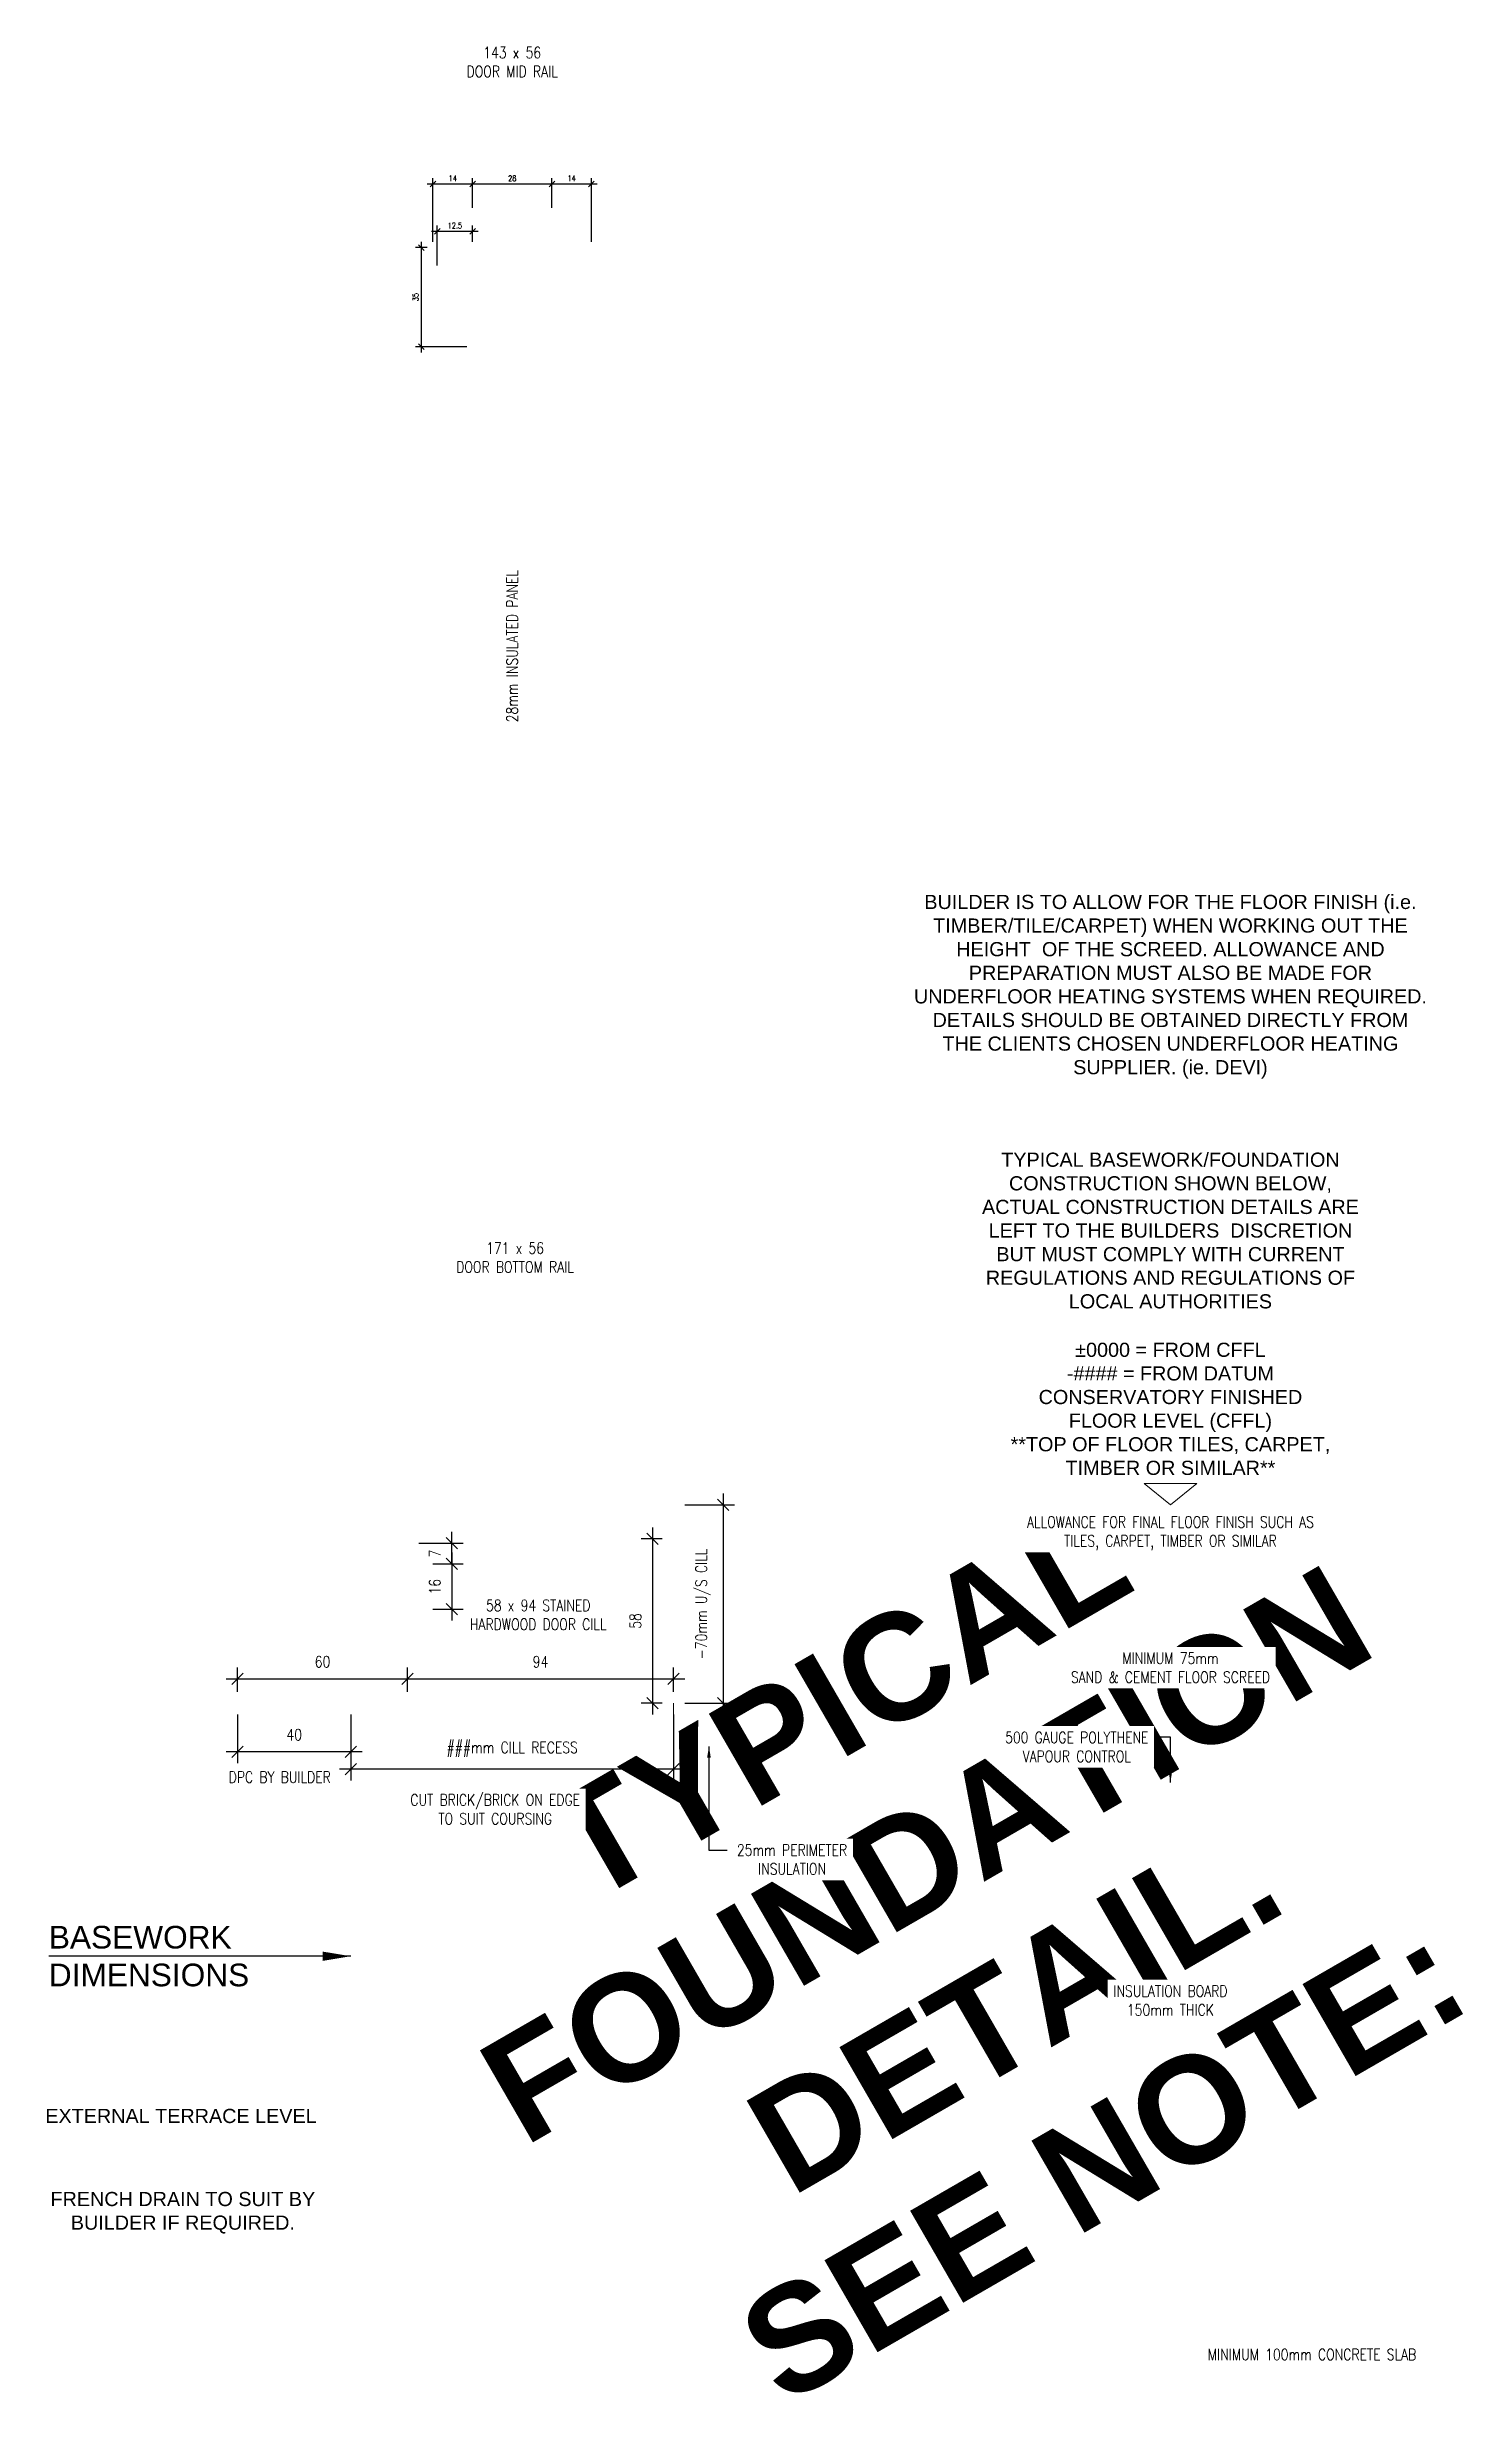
# Model space of a CAD drawing. Header units: millimetres. Extents: x -38686 to 870903, y -23218 to 232707.
# Drawn here: x 727316 to 727816, y 228993 to 229821 of the extents above; entities that cross this region are included whole.
import ezdxf

# ---------------------------------------------------------------- set-up
doc = ezdxf.new("R2010")
doc.units = ezdxf.units.MM
doc.header["$LTSCALE"] = 10
doc.header["$PDMODE"] = 35
doc.header["$PDSIZE"] = 50
doc.layers.add('44 - Detail Text', color=7, linetype='Continuous')
doc.styles.add('1-1', font='romans.shx', dxfattribs={"width": 0.8, "height": 2})
doc.styles.add('1-2', font='romans.shx', dxfattribs={"width": 0.8, "height": 4})
doc.styles.add('1-5', font='romans.shx', dxfattribs={"width": 0.8, "height": 10})
doc.styles.add('CGBOLD', font='arialbd.ttf')
doc.styles.add('Title1', font='ARIALN.TTF', dxfattribs={"height": 3})
doc.dimstyles.new('1-1', dxfattribs={"dimtxt": 2, "dimasz": 2, "dimexe": 2, "dimexo": 2, "dimgap": 1, "dimtad": 1, "dimdec": 0, "dimrnd": 0.5, "dimzin": 0, "dimdsep": 46, "dimtxsty": '1-1', "dimblk": 'OBLIQUE', "dimcen": 2, "dimdle": 2, "dimclrd": 251, "dimclre": 251, "dimclrt": 251, "dimadec": 0, "dimazin": 0, "dimtfac": 1, "dimtdec": 0, "dimtmove": 1, "dimatfit": 3, "dimfxl": 1, "dimtolj": 1, "dimtzin": 0, "dimlwd": 25, "dimarcsym": 0})
doc.dimstyles.new('1-2', dxfattribs={"dimtxt": 4, "dimasz": 4, "dimexe": 4, "dimexo": 4, "dimgap": 4, "dimtad": 1, "dimdec": 0, "dimzin": 0, "dimdsep": 46, "dimtxsty": '1-2', "dimblk": 'OBLIQUE', "dimcen": 4, "dimdle": 4, "dimclrd": 251, "dimclre": 251, "dimclrt": 251, "dimadec": 0, "dimazin": 0, "dimtfac": 1, "dimtdec": 0, "dimtix": 1, "dimtmove": 1, "dimatfit": 3, "dimfxl": 1, "dimtolj": 1, "dimtzin": 0, "dimlwd": 25, "dimarcsym": 0})
doc.dimstyles.new('1-5', dxfattribs={"dimtxt": 10, "dimasz": 10, "dimexe": 10, "dimexo": 10, "dimgap": 10, "dimtad": 1, "dimdec": 0, "dimzin": 0, "dimdsep": 46, "dimtxsty": '1-5', "dimblk": 'OBLIQUE', "dimcen": 10, "dimdle": 10, "dimclrd": 251, "dimclre": 251, "dimclrt": 251, "dimadec": 0, "dimazin": 0, "dimtfac": 1, "dimtdec": 0, "dimtix": 1, "dimtmove": 1, "dimatfit": 3, "dimfxl": 1, "dimtolj": 1, "dimtzin": 0, "dimlwd": 25, "dimarcsym": 0})

msp = doc.modelspace()

# ---------------------------------------------------------------- texts
at = {"layer": '44 - Detail Text', "color": 8, "lineweight": 9}
for s, insert, char_height, attachment_point, style in [('143 x 56\\PDOOR MID RAIL', (727480.436, 229815.842), 4, 5, '1-2'), ('171 x 56\\PDOOR BOTTOM RAIL', (727481.444, 229393.733), 4, 5, '1-2'), ('58 x 94 STAINED\\PHARDWOOD DOOR CILL', (727489.649, 229267.577), 4, 5, '1-2'), ('DPC BY BUILDER', (727398.32, 229210.306), 4, 5, '1-2'), ('{\\fArial|b0|i0|c0|p34;\\W1;BASEWORK\\PDIMENSIONS}', (727316.757, 229147.05), 8, 4, '1-5')]:
    msp.add_mtext(s, dxfattribs=dict(at, insert=insert, char_height=char_height, attachment_point=attachment_point, style=style))
at = {"layer": '44 - Detail Text', "color": 8, "lineweight": 9, "insert": (727480.436, 229609.6), "char_height": 4, "attachment_point": 5, "rotation": 90, "style": '1-2', "bg_fill": 3, "box_fill_scale": 1.5, "bg_fill_color": 256, "bg_fill_transparency": 0}
msp.add_mtext('28mm INSULATED PANEL', dxfattribs=at)
at = {"layer": '44 - Detail Text', "color": 8, "lineweight": 9, "char_height": 5}
for s, insert, width, attachment_point, style in [('{\\fArial|b0|i0|c0|p34;BUILDER IS TO ALLOW FOR THE FLOOR FINISH (i.e. TIMBER/TILE/CARPET) WHEN WORKING OUT THE HEIGHT  OF THE SCREED. ALLOWANCE AND PREPARATION MUST ALSO BE MADE FOR UNDERFLOOR HEATING SYSTEMS WHEN REQUIRED. DETAILS SHOULD BE OBTAINED DIRECTLY FROM THE CLIENTS CHOSEN UNDERFLOOR HEATING SUPPLIER. (ie. DEVI)}', (727712.948, 229489.368), 181.24085, 5, 'Title1'), ('{\\fArial|b0|i0|c0|p34;TYPICAL BASEWORK/FOUNDATION CONSTRUCTION SHOWN BELOW, ACTUAL CONSTRUCTION DETAILS ARE LEFT TO THE BUILDERS  DISCRETION BUT MUST COMPLY WITH CURRENT REGULATIONS AND REGULATIONS OF LOCAL AUTHORITIES}', (727712.948, 229403.246), 140.7281, 5, 'Title1'), ('{\\fArial|b0|i0|c0|p34;\\W1;±0000 = FROM CFFL\\P-#### = FROM DATUM\\PCONSERVATORY FINISHED FLOOR LEVEL (CFFL)\\P**TOP OF FLOOR TILES, CARPET, TIMBER OR SIMILAR**}', (727712.948, 229316.917), 113.79441, 8, '1-2'), ('\\A1;{\\fArial|b0|i0|c0|p34;\\W1;EXTERNAL TERRACE LEVEL}', (727363.436, 229088.085), 97.08721, 8, '1-2'), ('{\\fArial|b0|i0|c0|p34;\\W1;FRENCH DRAIN TO SUIT BY BUILDER IF REQUIRED.}', (727364.104, 229049.122), 97.08721, 8, '1-2')]:
    msp.add_mtext(s, dxfattribs=dict(at, insert=insert, width=width, attachment_point=attachment_point, style=style))
at = {"layer": '44 - Detail Text', "color": 8, "lineweight": 9, "insert": (727711.871, 229326.198), "char_height": 37.5, "width": 290.86675, "attachment_point": 3, "rotation": 30, "style": 'CGBOLD'}
msp.add_mtext('\\pxqc;TYPICAL FOUNDATION DETAIL. SEE NOTE:', dxfattribs=at)

# ---------------------------------------------------------------- blocks, each defined once
blk = doc.blocks.new('_Oblique')
at = {"color": 0, "linetype": 'ByBlock', "lineweight": -2}
blk.add_line((-0.5, -0.5), (0.5, 0.5), dxfattribs=at)
blk = doc.blocks.new('*D1894')
at = {"layer": '44 - Detail Text', "color": 251, "lineweight": 25, "transparency": 16777216}
blk.add_line((727439.44, 229245.02), (727541.44, 229245.02), dxfattribs=at)
at = {"layer": '44 - Detail Text', "color": 251, "lineweight": -2, "transparency": 16777216}
for p, q in [((727443.44, 229240.42), (727443.44, 229249.02)), ((727537.44, 229240.42), (727537.44, 229249.02))]:
    blk.add_line(p, q, dxfattribs=at)
at = {"layer": 'Defpoints', "color": 0, "transparency": 16777216}
for p in [(727537.44, 229245.02), (727443.44, 229236.42), (727537.44, 229236.42)]:
    blk.add_point(p, dxfattribs=at)
at = {"layer": '44 - Detail Text', "color": 251, "lineweight": 25, "transparency": 16777216, "xscale": 4, "yscale": 4, "zscale": 4, "rotation": 180}
blk.add_blockref('_Oblique', (727443.44, 229245.02), dxfattribs=at)
at = {"layer": '44 - Detail Text', "color": 251, "lineweight": 25, "transparency": 16777216, "xscale": 4, "yscale": 4, "zscale": 4}
blk.add_blockref('_Oblique', (727537.44, 229245.02), dxfattribs=at)
at = {"layer": '44 - Detail Text', "color": 251, "lineweight": 9, "transparency": 16777216, "insert": (727490.44, 229251.02), "char_height": 4, "attachment_point": 5, "style": '1-2'}
blk.add_mtext('\\A1;94', dxfattribs=at)
blk = doc.blocks.new('*D2092')
at = {"layer": '44 - Detail Text', "color": 251, "lineweight": -2, "ltscale": 10, "transparency": 16777216}
for p, q in [((727533.44, 229294.42), (727525.97, 229294.42)), ((727533.44, 229236.42), (727525.97, 229236.42))]:
    blk.add_line(p, q, dxfattribs=at)
at = {"layer": '44 - Detail Text', "color": 251, "lineweight": 25, "ltscale": 10, "transparency": 16777216}
blk.add_line((727529.97, 229298.42), (727529.97, 229232.42), dxfattribs=at)
at = {"layer": 'Defpoints', "color": 0, "ltscale": 10, "transparency": 16777216}
for p in [(727537.44, 229294.42), (727529.97, 229236.42), (727537.44, 229236.42)]:
    blk.add_point(p, dxfattribs=at)
at = {"layer": '44 - Detail Text', "color": 251, "lineweight": 25, "ltscale": 10, "transparency": 16777216, "xscale": 4, "yscale": 4, "zscale": 4}
for p, rotation in [((727529.97, 229294.42), 90), ((727529.97, 229236.42), 270)]:
    blk.add_blockref('_Oblique', p, dxfattribs=dict(at, rotation=rotation))
at = {"layer": '44 - Detail Text', "color": 251, "lineweight": 9, "ltscale": 10, "transparency": 16777216, "insert": (727523.97, 229265.42), "char_height": 4, "attachment_point": 5, "rotation": 90, "style": '1-2'}
blk.add_mtext('\\A1;58', dxfattribs=at)
blk = doc.blocks.new('*D2093')
at = {"layer": '44 - Detail Text', "color": 251, "lineweight": 25, "ltscale": 10, "transparency": 16777216}
blk.add_line((727379.44, 229245.02), (727447.44, 229245.02), dxfattribs=at)
at = {"layer": '44 - Detail Text', "color": 251, "lineweight": -2, "ltscale": 10, "transparency": 16777216}
for p, q in [((727383.44, 229240.42), (727383.44, 229249.02)), ((727443.44, 229240.42), (727443.44, 229249.02))]:
    blk.add_line(p, q, dxfattribs=at)
at = {"layer": 'Defpoints', "color": 0, "ltscale": 10, "transparency": 16777216}
for p in [(727443.44, 229245.02), (727383.44, 229236.42), (727443.44, 229236.42)]:
    blk.add_point(p, dxfattribs=at)
at = {"layer": '44 - Detail Text', "color": 251, "lineweight": 25, "ltscale": 10, "transparency": 16777216, "xscale": 4, "yscale": 4, "zscale": 4, "rotation": 180}
blk.add_blockref('_Oblique', (727383.44, 229245.02), dxfattribs=at)
at = {"layer": '44 - Detail Text', "color": 251, "lineweight": 25, "ltscale": 10, "transparency": 16777216, "xscale": 4, "yscale": 4, "zscale": 4}
blk.add_blockref('_Oblique', (727443.44, 229245.02), dxfattribs=at)
at = {"layer": '44 - Detail Text', "color": 251, "lineweight": 9, "ltscale": 10, "transparency": 16777216, "insert": (727413.44, 229251.02), "char_height": 4, "attachment_point": 5, "style": '1-2'}
blk.add_mtext('\\A1;60', dxfattribs=at)
blk = doc.blocks.new('*D2094')
at = {"layer": '44 - Detail Text', "color": 251, "lineweight": -2, "ltscale": 10, "transparency": 16777216}
for p, q in [((727383.44, 229232.42), (727383.44, 229215.27)), ((727423.44, 229232.42), (727423.44, 229215.27))]:
    blk.add_line(p, q, dxfattribs=at)
at = {"layer": '44 - Detail Text', "color": 251, "lineweight": 25, "ltscale": 10, "transparency": 16777216}
blk.add_line((727427.44, 229219.27), (727379.44, 229219.27), dxfattribs=at)
at = {"layer": 'Defpoints', "color": 0, "ltscale": 10, "transparency": 16777216}
for p in [(727383.44, 229236.42), (727423.44, 229236.42), (727383.44, 229219.27)]:
    blk.add_point(p, dxfattribs=at)
at = {"layer": '44 - Detail Text', "color": 251, "lineweight": 25, "ltscale": 10, "transparency": 16777216, "xscale": 4, "yscale": 4, "zscale": 4, "rotation": 180}
blk.add_blockref('_Oblique', (727383.44, 229219.27), dxfattribs=at)
at = {"layer": '44 - Detail Text', "color": 251, "lineweight": 25, "ltscale": 10, "transparency": 16777216, "xscale": 4, "yscale": 4, "zscale": 4}
blk.add_blockref('_Oblique', (727423.44, 229219.27), dxfattribs=at)
at = {"layer": '44 - Detail Text', "color": 251, "lineweight": 9, "ltscale": 10, "transparency": 16777216, "insert": (727403.44, 229225.27), "char_height": 4, "attachment_point": 5, "style": '1-2'}
blk.add_mtext('\\A1;40', dxfattribs=at)
blk = doc.blocks.new('*D1895')
at = {"layer": '44 - Detail Text', "color": 251, "lineweight": -2, "transparency": 16777216}
for p, q in [((727447.44, 229292.93), (727463.1, 229292.93)), ((727452.44, 229285.55), (727463.1, 229285.55))]:
    blk.add_line(p, q, dxfattribs=at)
at = {"layer": '44 - Detail Text', "color": 251, "lineweight": 25, "transparency": 16777216}
for p, q in [((727459.1, 229292.93), (727459.1, 229296.93)), ((727459.1, 229285.55), (727459.1, 229292.93)), ((727459.1, 229285.55), (727459.1, 229281.55))]:
    blk.add_line(p, q, dxfattribs=at)
at = {"layer": 'Defpoints', "color": 0, "transparency": 16777216}
for p in [(727443.44, 229292.93), (727459.1, 229292.93), (727448.44, 229285.55)]:
    blk.add_point(p, dxfattribs=at)
at = {"layer": '44 - Detail Text', "color": 251, "lineweight": 25, "transparency": 16777216, "xscale": 4, "yscale": 4, "zscale": 4}
for p, rotation in [((727459.1, 229292.93), 270), ((727459.1, 229285.55), 90)]:
    blk.add_blockref('_Oblique', p, dxfattribs=dict(at, rotation=rotation))
at = {"layer": '44 - Detail Text', "color": 251, "lineweight": 9, "transparency": 16777216, "insert": (727453.1, 229289.24), "char_height": 4, "attachment_point": 5, "rotation": 90, "style": '1-2'}
blk.add_mtext('\\A1;7', dxfattribs=at)
blk = doc.blocks.new('*D1896')
at = {"layer": '44 - Detail Text', "color": 251, "lineweight": -2, "ltscale": 10, "transparency": 16777216}
for p, q in [((727452.44, 229285.55), (727463.1, 229285.55)), ((727452.44, 229269.55), (727463.1, 229269.55))]:
    blk.add_line(p, q, dxfattribs=at)
at = {"layer": '44 - Detail Text', "color": 251, "lineweight": 25, "ltscale": 10, "transparency": 16777216}
blk.add_line((727459.1, 229289.55), (727459.1, 229265.55), dxfattribs=at)
at = {"layer": 'Defpoints', "color": 0, "ltscale": 10, "transparency": 16777216}
for p in [(727448.44, 229285.55), (727448.44, 229269.55), (727459.1, 229269.55)]:
    blk.add_point(p, dxfattribs=at)
at = {"layer": '44 - Detail Text', "color": 251, "lineweight": 25, "ltscale": 10, "transparency": 16777216, "xscale": 4, "yscale": 4, "zscale": 4}
for p, rotation in [((727459.1, 229285.55), 90), ((727459.1, 229269.55), 270)]:
    blk.add_blockref('_Oblique', p, dxfattribs=dict(at, rotation=rotation))
at = {"layer": '44 - Detail Text', "color": 251, "lineweight": 9, "ltscale": 10, "transparency": 16777216, "insert": (727453.1, 229277.55), "char_height": 4, "attachment_point": 5, "rotation": 90, "style": '1-2'}
blk.add_mtext('\\A1;16', dxfattribs=at)
blk = doc.blocks.new('*D1897')
at = {"layer": '44 - Detail Text', "color": 251, "lineweight": 25, "ltscale": 10, "transparency": 16777216}
blk.add_line((727450.44, 229772.78), (727468.44, 229772.78), dxfattribs=at)
at = {"layer": '44 - Detail Text', "color": 251, "lineweight": -2, "ltscale": 10, "transparency": 16777216}
for p, q in [((727452.44, 229752.34), (727452.44, 229774.78)), ((727466.44, 229764.34), (727466.44, 229774.78))]:
    blk.add_line(p, q, dxfattribs=at)
at = {"layer": 'Defpoints', "color": 0, "ltscale": 10, "transparency": 16777216}
for p in [(727466.44, 229772.78), (727466.44, 229762.34), (727452.44, 229750.34)]:
    blk.add_point(p, dxfattribs=at)
at = {"layer": '44 - Detail Text', "color": 251, "lineweight": 25, "ltscale": 10, "transparency": 16777216, "xscale": 2, "yscale": 2, "zscale": 2, "rotation": 180}
blk.add_blockref('_Oblique', (727452.44, 229772.78), dxfattribs=at)
at = {"layer": '44 - Detail Text', "color": 251, "lineweight": 25, "ltscale": 10, "transparency": 16777216, "xscale": 2, "yscale": 2, "zscale": 2}
blk.add_blockref('_Oblique', (727466.44, 229772.78), dxfattribs=at)
at = {"layer": '44 - Detail Text', "color": 251, "lineweight": 9, "ltscale": 10, "transparency": 16777216, "insert": (727459.44, 229774.78), "char_height": 2, "attachment_point": 5, "style": '1-1'}
blk.add_mtext('\\A1;14', dxfattribs=at)
blk = doc.blocks.new('*D1898')
at = {"layer": '44 - Detail Text', "color": 251, "lineweight": 25, "ltscale": 10, "transparency": 16777216}
blk.add_line((727464.44, 229772.78), (727496.44, 229772.78), dxfattribs=at)
at = {"layer": '44 - Detail Text', "color": 251, "lineweight": -2, "ltscale": 10, "transparency": 16777216}
for p, q in [((727466.44, 229764.34), (727466.44, 229774.78)), ((727494.44, 229764.34), (727494.44, 229774.78))]:
    blk.add_line(p, q, dxfattribs=at)
at = {"layer": 'Defpoints', "color": 0, "ltscale": 10, "transparency": 16777216}
for p in [(727494.44, 229772.78), (727466.44, 229762.34), (727494.44, 229762.34)]:
    blk.add_point(p, dxfattribs=at)
at = {"layer": '44 - Detail Text', "color": 251, "lineweight": 25, "ltscale": 10, "transparency": 16777216, "xscale": 2, "yscale": 2, "zscale": 2, "rotation": 180}
blk.add_blockref('_Oblique', (727466.44, 229772.78), dxfattribs=at)
at = {"layer": '44 - Detail Text', "color": 251, "lineweight": 25, "ltscale": 10, "transparency": 16777216, "xscale": 2, "yscale": 2, "zscale": 2}
blk.add_blockref('_Oblique', (727494.44, 229772.78), dxfattribs=at)
at = {"layer": '44 - Detail Text', "color": 251, "lineweight": 9, "ltscale": 10, "transparency": 16777216, "insert": (727480.44, 229774.78), "char_height": 2, "attachment_point": 5, "style": '1-1'}
blk.add_mtext('\\A1;28', dxfattribs=at)
blk = doc.blocks.new('*D1899')
at = {"layer": '44 - Detail Text', "color": 251, "lineweight": 25, "ltscale": 10, "transparency": 16777216}
blk.add_line((727492.44, 229772.78), (727510.44, 229772.78), dxfattribs=at)
at = {"layer": '44 - Detail Text', "color": 251, "lineweight": -2, "ltscale": 10, "transparency": 16777216}
for p, q in [((727494.44, 229764.34), (727494.44, 229774.78)), ((727508.44, 229752.34), (727508.44, 229774.78))]:
    blk.add_line(p, q, dxfattribs=at)
at = {"layer": 'Defpoints', "color": 0, "ltscale": 10, "transparency": 16777216}
for p in [(727508.44, 229772.78), (727494.44, 229762.34), (727508.44, 229750.34)]:
    blk.add_point(p, dxfattribs=at)
at = {"layer": '44 - Detail Text', "color": 251, "lineweight": 25, "ltscale": 10, "transparency": 16777216, "xscale": 2, "yscale": 2, "zscale": 2, "rotation": 180}
blk.add_blockref('_Oblique', (727494.44, 229772.78), dxfattribs=at)
at = {"layer": '44 - Detail Text', "color": 251, "lineweight": 25, "ltscale": 10, "transparency": 16777216, "xscale": 2, "yscale": 2, "zscale": 2}
blk.add_blockref('_Oblique', (727508.44, 229772.78), dxfattribs=at)
at = {"layer": '44 - Detail Text', "color": 251, "lineweight": 9, "ltscale": 10, "transparency": 16777216, "insert": (727501.44, 229774.78), "char_height": 2, "attachment_point": 5, "style": '1-1'}
blk.add_mtext('\\A1;14', dxfattribs=at)
blk = doc.blocks.new('*D2095')
at = {"layer": '44 - Detail Text', "color": 251, "lineweight": 25, "ltscale": 10, "transparency": 16777216}
blk.add_line((727451.94, 229756.11), (727468.44, 229756.11), dxfattribs=at)
at = {"layer": '44 - Detail Text', "color": 251, "lineweight": -2, "ltscale": 10, "transparency": 16777216}
for p, q in [((727453.94, 229744.03), (727453.94, 229758.11)), ((727466.44, 229752.34), (727466.44, 229758.11))]:
    blk.add_line(p, q, dxfattribs=at)
at = {"layer": 'Defpoints', "color": 0, "ltscale": 10, "transparency": 16777216}
for p in [(727466.44, 229756.11), (727466.44, 229750.34), (727453.94, 229742.03)]:
    blk.add_point(p, dxfattribs=at)
at = {"layer": '44 - Detail Text', "color": 251, "lineweight": 25, "ltscale": 10, "transparency": 16777216, "xscale": 2, "yscale": 2, "zscale": 2, "rotation": 180}
blk.add_blockref('_Oblique', (727453.94, 229756.11), dxfattribs=at)
at = {"layer": '44 - Detail Text', "color": 251, "lineweight": 25, "ltscale": 10, "transparency": 16777216, "xscale": 2, "yscale": 2, "zscale": 2}
blk.add_blockref('_Oblique', (727466.44, 229756.11), dxfattribs=at)
at = {"layer": '44 - Detail Text', "color": 251, "lineweight": 9, "ltscale": 10, "transparency": 16777216, "insert": (727460.19, 229758.11), "char_height": 2, "attachment_point": 5, "style": '1-1'}
blk.add_mtext('\\A1;12.5', dxfattribs=at)
blk = doc.blocks.new('*D2096')
at = {"layer": '44 - Detail Text', "color": 251, "lineweight": -2, "ltscale": 10, "transparency": 16777216}
for p, q in [((727450.44, 229750.34), (727446.28, 229750.34)), ((727464.44, 229715.34), (727446.28, 229715.34))]:
    blk.add_line(p, q, dxfattribs=at)
at = {"layer": '44 - Detail Text', "color": 251, "lineweight": 25, "ltscale": 10, "transparency": 16777216}
blk.add_line((727448.28, 229752.34), (727448.28, 229713.34), dxfattribs=at)
at = {"layer": 'Defpoints', "color": 0, "ltscale": 10, "transparency": 16777216}
for p in [(727452.44, 229750.34), (727448.28, 229715.34), (727466.44, 229715.34)]:
    blk.add_point(p, dxfattribs=at)
at = {"layer": '44 - Detail Text', "color": 251, "lineweight": 25, "ltscale": 10, "transparency": 16777216, "xscale": 2, "yscale": 2, "zscale": 2}
for p, rotation in [((727448.28, 229750.34), 90), ((727448.28, 229715.34), 270)]:
    blk.add_blockref('_Oblique', p, dxfattribs=dict(at, rotation=rotation))
at = {"layer": '44 - Detail Text', "color": 251, "lineweight": 9, "ltscale": 10, "transparency": 16777216, "insert": (727446.28, 229732.84), "char_height": 2, "attachment_point": 5, "rotation": 90, "style": '1-1'}
blk.add_mtext('\\A1;35', dxfattribs=at)
blk = doc.blocks.new('*D1900')
at = {"layer": '44 - Detail Text', "color": 251, "lineweight": -2, "ltscale": 10, "transparency": 16777216}
for p, q in [((727423.44, 229232.42), (727423.44, 229209.05)), ((727537.44, 229232.42), (727537.44, 229209.05))]:
    blk.add_line(p, q, dxfattribs=at)
at = {"layer": '44 - Detail Text', "color": 251, "lineweight": 25, "ltscale": 10, "transparency": 16777216}
blk.add_line((727541.44, 229213.05), (727419.44, 229213.05), dxfattribs=at)
at = {"layer": 'Defpoints', "color": 0, "ltscale": 10, "transparency": 16777216}
for p in [(727423.44, 229236.42), (727537.44, 229236.42), (727423.44, 229213.05)]:
    blk.add_point(p, dxfattribs=at)
at = {"layer": '44 - Detail Text', "color": 251, "lineweight": 25, "ltscale": 10, "transparency": 16777216, "xscale": 4, "yscale": 4, "zscale": 4, "rotation": 180}
blk.add_blockref('_Oblique', (727423.44, 229213.05), dxfattribs=at)
at = {"layer": '44 - Detail Text', "color": 251, "lineweight": 25, "ltscale": 10, "transparency": 16777216, "xscale": 4, "yscale": 4, "zscale": 4}
blk.add_blockref('_Oblique', (727537.44, 229213.05), dxfattribs=at)
at = {"layer": '44 - Detail Text', "color": 251, "lineweight": 9, "ltscale": 10, "transparency": 16777216, "insert": (727480.44, 229220.1), "char_height": 4, "attachment_point": 5, "style": '1-2'}
blk.add_mtext('\\A1;###mm CILL RECESS', dxfattribs=at)
blk = doc.blocks.new('*D2097')
at = {"layer": '44 - Detail Text', "color": 251, "lineweight": 25, "ltscale": 10, "transparency": 16777216}
blk.add_line((727554.91, 229310.42), (727554.91, 229232.42), dxfattribs=at)
at = {"layer": '44 - Detail Text', "color": 251, "lineweight": -2, "ltscale": 10, "transparency": 16777216}
for p, q in [((727541.44, 229306.42), (727558.91, 229306.42)), ((727541.44, 229236.42), (727558.91, 229236.42))]:
    blk.add_line(p, q, dxfattribs=at)
at = {"layer": 'Defpoints', "color": 0, "ltscale": 10, "transparency": 16777216}
for p in [(727537.44, 229306.42), (727537.44, 229236.42), (727554.91, 229236.42)]:
    blk.add_point(p, dxfattribs=at)
at = {"layer": '44 - Detail Text', "color": 251, "lineweight": 25, "ltscale": 10, "transparency": 16777216, "xscale": 4, "yscale": 4, "zscale": 4}
for p, rotation in [((727554.91, 229306.42), 90), ((727554.91, 229236.42), 270)]:
    blk.add_blockref('_Oblique', p, dxfattribs=dict(at, rotation=rotation))
at = {"layer": '44 - Detail Text', "color": 251, "lineweight": 9, "ltscale": 10, "transparency": 16777216, "insert": (727547.87, 229271.42), "char_height": 4, "attachment_point": 5, "rotation": 90, "style": '1-2'}
blk.add_mtext('\\A1;-70mm U/S CILL', dxfattribs=at)

# ---------------------------------------------------------------- dimensions: what is measured, and where the dimension line sits
at = {"layer": '44 - Detail Text', "color": 8, "lineweight": 9, "ltscale": 10}
for base, p1, p2, dimstyle, picture, middle in [((727466.436, 229772.781), (727452.436, 229750.342), (727466.436, 229762.342), '1-1', '*D1897', (727459.436, 229774.781)), ((727494.436, 229772.781), (727466.436, 229762.342), (727494.436, 229762.342), '1-1', '*D1898', (727480.436, 229774.781)), ((727508.436, 229772.781), (727494.436, 229762.342), (727508.436, 229750.342), '1-1', '*D1899', (727501.436, 229774.781)), ((727443.436, 229245.022), (727383.436, 229236.417), (727443.436, 229236.417), '1-2', '*D2093', (727413.436, 229251.022)), ((727383.436, 229219.268), (727423.436, 229236.417), (727383.436, 229236.417), '1-2', '*D2094', (727403.436, 229225.268))]:
    dim = msp.add_linear_dim(base=base, p1=p1, p2=p2, dimstyle=dimstyle, dxfattribs=at)
    dim.commit()
    dim.dimension.update_dxf_attribs({"geometry": picture, "text_midpoint": middle})
dim = msp.add_linear_dim(base=(727466.436, 229756.108), p1=(727453.936, 229742.03), p2=(727466.436, 229750.342), dimstyle='1-1', override={"dimdec": 1}, dxfattribs=at)
dim.commit()
dim.dimension.update_dxf_attribs({"geometry": '*D2095', "text_midpoint": (727460.186, 229758.108)})
for base, p1, p2, dimstyle, picture, middle in [((727448.276, 229715.342), (727452.436, 229750.342), (727466.436, 229715.342), '1-1', '*D2096', (727446.276, 229732.842)), ((727529.971, 229236.417), (727537.436, 229294.417), (727537.436, 229236.417), '1-2', '*D2092', (727523.971, 229265.417)), ((727459.099, 229269.555), (727448.436, 229285.555), (727448.436, 229269.555), '1-2', '*D1896', (727453.099, 229277.555))]:
    dim = msp.add_linear_dim(base=base, p1=p1, p2=p2, angle=90, dimstyle=dimstyle, dxfattribs=at)
    dim.commit()
    dim.dimension.update_dxf_attribs({"geometry": picture, "text_midpoint": middle})
dim = msp.add_linear_dim(base=(727554.914, 229236.417), p1=(727537.436, 229306.417), p2=(727537.436, 229236.417), angle=90, dimstyle='1-2', override={"dimpost": '-<>mm U/S CILL'}, dxfattribs=at)
dim.commit()
dim.dimension.update_dxf_attribs({"geometry": '*D2097', "text_midpoint": (727547.866, 229271.417)})
at = {"layer": '44 - Detail Text', "color": 8, "lineweight": 9}
dim = msp.add_linear_dim(base=(727459.099, 229292.929), p1=(727448.436, 229285.555), p2=(727443.436, 229292.929), angle=90, dimstyle='1-2', dxfattribs=at)
dim.commit()
dim.dimension.update_dxf_attribs({"geometry": '*D1895', "text_midpoint": (727453.099, 229289.242)})
dim = msp.add_linear_dim(base=(727537.436, 229245.022), p1=(727443.436, 229236.417), p2=(727537.436, 229236.417), dimstyle='1-2', dxfattribs=at)
dim.commit()
dim.dimension.update_dxf_attribs({"geometry": '*D1894', "text_midpoint": (727490.436, 229251.022)})

# ---------------------------------------------------------------- linework, layer by layer
at = {"layer": '44 - Detail Text', "color": 8, "lineweight": 9}
msp.add_line((727537.436, 229206.417), (727537.436, 229236.417), dxfattribs=at)
at = {"layer": '44 - Detail Text', "color": 8, "lineweight": 9, "ltscale": 1.5}
msp.add_lwpolyline([(727712.948, 229306.417), (727703.618, 229313.917), (727722.278, 229313.917)], close=True, dxfattribs=at)

msp.set_redraw_order([(e.dxf.handle, doc.entitydb.next_handle()) for e in msp.query("TEXT MTEXT ATTDEF DIMENSION ARC_DIMENSION")])  # texts and dimensions are drawn at this point

# ---------------------------------------------------------------- leaders
at = {"layer": '44 - Detail Text', "color": 8, "lineweight": 9}
msp.add_leader([(727423.436, 229147.05), (727316.757, 229147.05)], dimstyle='1-5', dxfattribs=at)

# ---------------------------------------------------------------- next in the draw order: texts
at = {"layer": '44 - Detail Text', "color": 8, "lineweight": 9, "insert": (727712.948, 229296.417), "char_height": 4, "width": 115.24395, "attachment_point": 5, "style": '1-2', "bg_fill": 2}
msp.add_mtext('ALLOWANCE FOR FINAL FLOOR FINISH SUCH AS TILES, CARPET, TIMBER OR SIMILAR', dxfattribs=at)
at = {"layer": '44 - Detail Text', "color": 8, "lineweight": 9, "char_height": 4, "attachment_point": 5, "style": '1-2', "bg_fill": 2}
for s, insert in [('MINIMUM 75mm\\PSAND & CEMENT FLOOR SCREED', (727712.948, 229248.917)), ('500 GAUGE POLYTHENE\\PVAPOUR CONTROL', (727679.865, 229220.953)), ('CUT BRICK/BRICK ON EDGE\\PTO SUIT COURSING', (727474.436, 229198.917)), ('25mm PERIMETER\\PINSULATION', (727579.29, 229181.216)), ('INSULATION BOARD\\P150mm THICK', (727712.948, 229131.417)), ('MINIMUM 100mm CONCRETE SLAB', (727762.948, 229006.417))]:
    msp.add_mtext(s, dxfattribs=dict(at, insert=insert))

# ---------------------------------------------------------------- next in the draw order: dimensions: what is measured, and where the dimension line sits
at = {"layer": '44 - Detail Text', "color": 8, "lineweight": 9, "ltscale": 10}
dim = msp.add_linear_dim(base=(727423.436, 229213.051), p1=(727537.436, 229236.417), p2=(727423.436, 229236.417), text='###mm CILL RECESS', dimstyle='1-2', override={"dimpost": 'mm CILL RECESS'}, dxfattribs=at)
dim.commit()
dim.dimension.update_dxf_attribs({"geometry": '*D1900', "text_midpoint": (727480.436, 229220.098)})

# ---------------------------------------------------------------- next in the draw order: leaders
at = {"layer": '44 - Detail Text', "color": 8, "lineweight": 9}
for points in [[(727549.936, 229221.111), (727549.936, 229184.493), (727556.33, 229184.493)], [(727712.92, 229208.417), (727712.92, 229224.396), (727708.468, 229224.396)]]:
    msp.add_leader(points, dimstyle='1-2', override={"dimgap": 4, "dimtad": 0}, dxfattribs=at)

doc.saveas('drawing.dxf')
